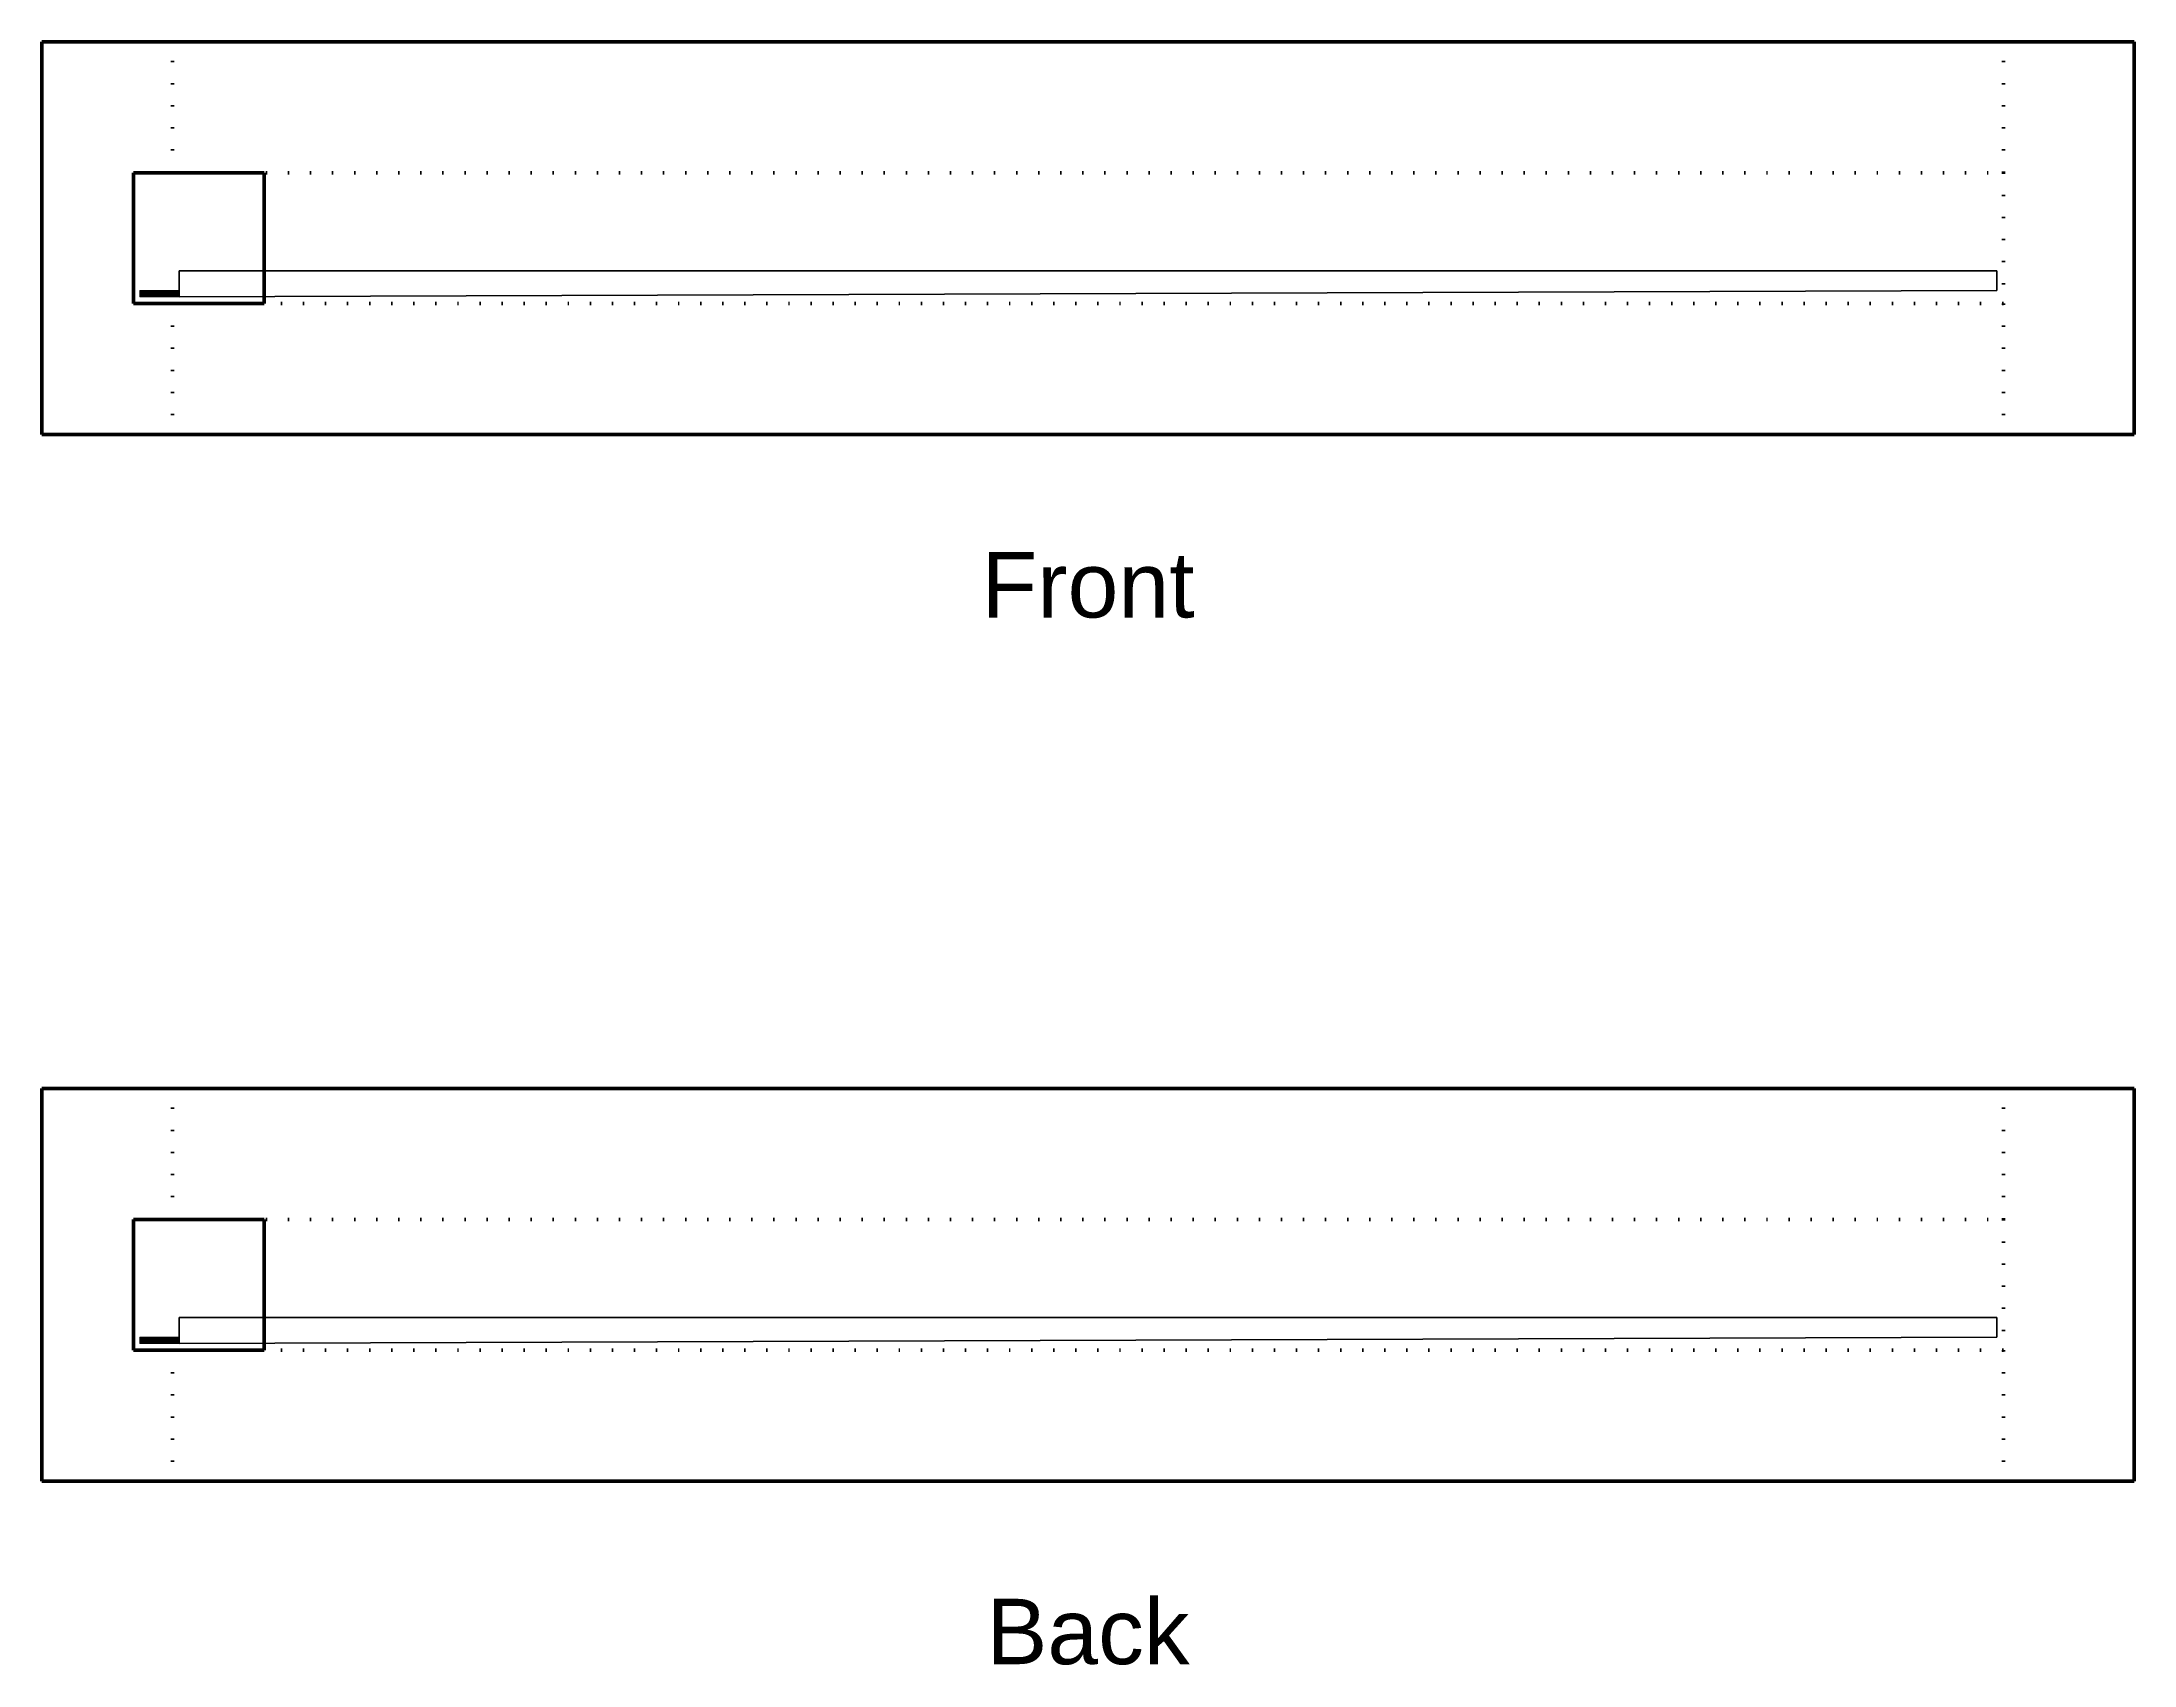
# Model space of a CAD drawing. Header units: millimetres. Extents: x 58 to 569, y -23 to 133.
# Drawn here: x 408.5 to 568.5, y 8.7 to 132.8 of the extents above; entities that cross this region are included whole.
import ezdxf

# ---------------------------------------------------------------- set-up
doc = ezdxf.new("R2010")
doc.units = ezdxf.units.MM
doc.linetypes.add('DOT2', pattern=[3.175, 0, -3.175])
doc.layers.get('0').update_dxf_attribs({"color": 18, "lineweight": 70, "true_color": 0x000000})
for name, color, linetype, lineweight, true_color in [('Hidden', 250, 'DOT2', 70, 0x3e3e40), ('Labels', 96, 'Continuous', 50, 0x008000), ('LED Strip', 212, 'Continuous', 30, 0xc909cc)]:
    doc.layers.add(name, color=color, linetype=linetype, lineweight=lineweight, true_color=true_color)
doc.layers.add('LED Strip ... LED Wires', color=6, linetype='Continuous', lineweight=5)
doc.styles.add('textstyle3', font='Arial.ttf')

msp = doc.modelspace()

# ---------------------------------------------------------------- texts
at = {"layer": 'Labels', "char_height": 1, "attachment_point": 2, "style": 'textstyle3'}
for s, insert in [('\\H5;Front', (488.53, 93.78)), ('\\H5;Back', (488.53, 13.78))]:
    msp.add_mtext(s, dxfattribs=dict(at, insert=insert))

# ---------------------------------------------------------------- hatches: boundary and pattern name
at = {"layer": 'LED Strip ... LED Wires', "transparency": 33554687}
h = msp.add_hatch(dxfattribs=at)
h.set_pattern_fill('HEX', color=256, scale=0.01, style=0, pattern_type=0)
h.paths.add_polyline_path([(419.03, 113.28), (419.03, 113.78), (416.03, 113.78), (416.03, 113.28)], flags=0)
h = msp.add_hatch(dxfattribs=at)
h.set_pattern_fill('HEX', color=256, scale=0.01, style=0, pattern_type=0)
h.paths.add_polyline_path([(419.03, 33.28), (419.03, 33.78), (416.03, 33.78), (416.03, 33.28)], flags=0)

# ---------------------------------------------------------------- linework, layer by layer
for p, q in [((408.53, 132.78), (568.53, 132.78)), ((408.53, 132.78), (408.53, 102.78)), ((568.53, 132.78), (568.53, 102.78)), ((425.53, 122.78), (415.53, 122.78)), ((415.53, 122.78), (415.53, 112.78)), ((425.53, 112.78), (425.53, 122.78)), ((415.53, 112.78), (425.53, 112.78)), ((568.53, 102.78), (408.53, 102.78)), ((408.53, 52.78), (568.53, 52.78)), ((408.53, 52.78), (408.53, 22.78)), ((568.53, 52.78), (568.53, 22.78)), ((425.53, 42.78), (415.53, 42.78)), ((415.53, 42.78), (415.53, 32.78)), ((425.53, 32.78), (425.53, 42.78)), ((415.53, 32.78), (425.53, 32.78)), ((568.53, 22.78), (408.53, 22.78))]:
    msp.add_line(p, q)
at = {"layer": 'Hidden', "ltscale": 0.5}
for p, q in [((418.53, 122.78), (418.53, 132.78)), ((558.53, 122.78), (558.53, 132.78)), ((415.53, 122.78), (558.53, 122.78)), ((415.53, 112.78), (415.53, 122.78)), ((558.53, 122.78), (558.53, 112.78)), ((558.53, 112.78), (415.53, 112.78)), ((418.53, 112.78), (418.53, 102.78)), ((558.53, 112.78), (558.53, 102.78)), ((418.53, 42.78), (418.53, 52.78)), ((558.53, 42.78), (558.53, 52.78)), ((415.53, 42.78), (558.53, 42.78)), ((415.53, 32.78), (415.53, 42.78)), ((558.53, 42.78), (558.53, 32.78)), ((558.53, 32.78), (415.53, 32.78)), ((418.53, 32.78), (418.53, 22.78)), ((558.53, 32.78), (558.53, 22.78))]:
    msp.add_line(p, q, dxfattribs=at)
at = {"layer": 'LED Strip'}
for p, q in [((419.03, 113.28), (419.03, 115.28)), ((419.03, 115.28), (558.03, 115.28)), ((558.03, 115.28), (558.03, 113.78)), ((419.03, 113.28), (558.03, 113.78)), ((419.03, 33.28), (419.03, 35.28)), ((419.03, 35.28), (558.03, 35.28)), ((558.03, 35.28), (558.03, 33.78)), ((419.03, 33.28), (558.03, 33.78))]:
    msp.add_line(p, q, dxfattribs=at)
at = {"layer": 'LED Strip ... LED Wires'}
for p, q in [((419.03, 113.78), (416.03, 113.78)), ((416.03, 113.78), (416.03, 113.28)), ((419.03, 113.28), (419.03, 113.78)), ((416.03, 113.28), (419.03, 113.28)), ((419.03, 33.78), (416.03, 33.78)), ((416.03, 33.78), (416.03, 33.28)), ((419.03, 33.28), (419.03, 33.78)), ((416.03, 33.28), (419.03, 33.28))]:
    msp.add_line(p, q, dxfattribs=at)

msp.set_redraw_order([(e.dxf.handle, doc.entitydb.next_handle()) for e in msp.query("TEXT MTEXT ATTDEF DIMENSION ARC_DIMENSION")])  # texts and dimensions are drawn at this point

doc.saveas('drawing.dxf')
